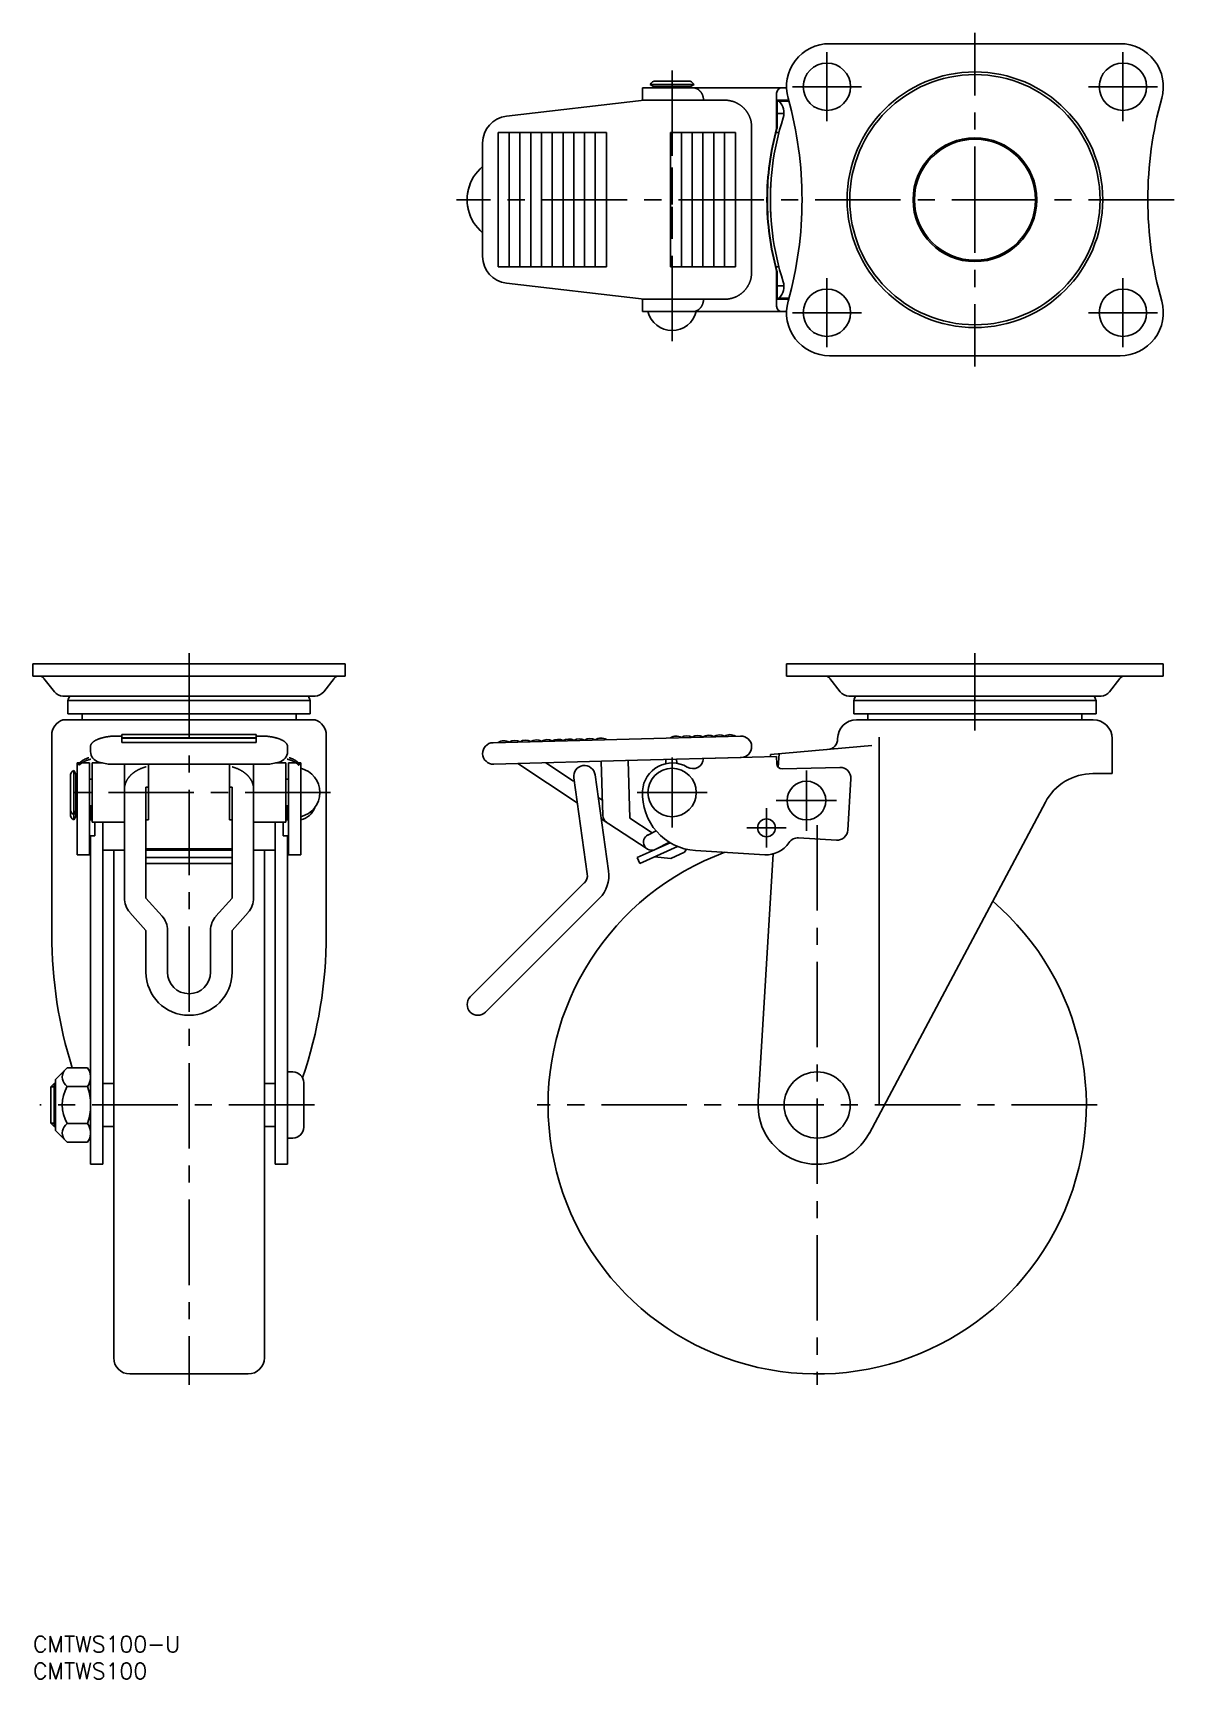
# Model space of a CAD drawing. Extents: x 0 to 212, y -8 to 298.
import ezdxf

# ---------------------------------------------------------------- set-up
doc = ezdxf.new("R2010")
doc.units = 0
doc.header["$LTSCALE"] = 0.5
doc.linetypes.add('CENTER', pattern=[50.8, 31.75, -6.35, 6.35, -6.35])
doc.layers.get('0').update_dxf_attribs({"linetype": 'CONTINUOUS'})
doc.layers.add('CENTER', color=1, linetype='CENTER')
doc.styles.get("Standard").update_dxf_attribs({"font": 'txt.shx', "height": 3, "bigfont": 'bigfont.shx'})

# ---------------------------------------------------------------- blocks, each defined once
blk = doc.blocks.new('*U4')
at = {"color": 7, "linetype": 'CONTINUOUS'}
blk.add_text('CMTWS100-U', height=3, dxfattribs=at).set_placement((0, -3))
blk = doc.blocks.new('*U5')
at = {"color": 7, "linetype": 'CONTINUOUS'}
blk.add_text('CMTWS100', height=3, dxfattribs=at).set_placement((0, -8))

msp = doc.modelspace()

# ---------------------------------------------------------------- linework, layer by layer
at = {"color": 7, "linetype": 'CONTINUOUS'}
for p, q in [((148.01, 295.97), (202.01, 295.97)), ((113.25, 287.77), (140.01, 287.77)), ((113.25, 285.47), (113.25, 287.77)), ((118.75, 288.4), (114.67, 288.4)), ((114.67, 288.4), (115.32, 288.02)), ((115.32, 288.02), (118.75, 288.02)), ((115.75, 289.02), (118.75, 289.02)), ((121.75, 289.02), (118.75, 289.02)), ((118.75, 288.4), (122.84, 288.4)), ((122.19, 288.02), (118.75, 288.02)), ((122.84, 288.4), (122.19, 288.02)), ((87.97, 282.49), (113.53, 285.47)), ((124.35, 285.47), (113.25, 285.47)), ((113.56, 285.47), (128.53, 285.47)), ((138.17, 280.22), (138.17, 286.77)), ((138.17, 285.27), (140.46, 285.27)), ((138.24, 280.22), (138.24, 285.47)), ((140.4, 285.47), (138.24, 285.47)), ((139.53, 282.97), (138.24, 282.97)), ((86.44, 279.47), (106.54, 279.47)), ((86.44, 266.97), (86.44, 279.47)), ((88.49, 266.97), (88.49, 279.47)), ((90.49, 266.97), (90.49, 279.47)), ((92.49, 266.97), (92.49, 279.47)), ((94.49, 266.97), (94.49, 279.47)), ((96.49, 266.97), (96.49, 279.47)), ((98.49, 266.97), (98.49, 279.47)), ((106.54, 279.47), (99.64, 279.47)), ((100.49, 266.97), (100.49, 279.47)), ((102.48, 266.97), (102.48, 279.47)), ((104.48, 266.97), (104.48, 279.47)), ((106.54, 266.97), (106.54, 279.47)), ((118.43, 279.47), (118.43, 266.97)), ((118.43, 279.47), (130.53, 279.47)), ((118.78, 279.47), (118.43, 279.47)), ((120.48, 279.47), (120.48, 266.97)), ((122.48, 279.47), (122.48, 266.97)), ((124.48, 279.47), (124.48, 266.97)), ((126.48, 279.47), (126.48, 266.97)), ((128.48, 279.47), (128.48, 266.97)), ((130.53, 266.97), (130.53, 279.47)), ((133.53, 280.47), (133.53, 266.97)), ((138.04, 279.47), (138.6, 279.47)), ((83.55, 266.97), (83.55, 277.52)), ((83.55, 266.97), (83.55, 269.97)), ((86.44, 266.97), (86.44, 269.97)), ((88.49, 266.97), (88.49, 269.97)), ((90.49, 266.97), (90.49, 269.97)), ((92.49, 266.97), (92.49, 269.97)), ((94.49, 266.97), (94.49, 269.97)), ((96.49, 266.97), (96.49, 269.97)), ((98.49, 266.97), (98.49, 269.97)), ((100.49, 266.97), (100.49, 269.97)), ((102.48, 266.97), (102.48, 269.97)), ((104.48, 266.97), (104.48, 269.97)), ((106.54, 266.97), (106.54, 269.97)), ((118.43, 269.97), (118.43, 266.97)), ((120.48, 269.97), (120.48, 266.97)), ((122.48, 269.97), (122.48, 266.97)), ((124.48, 269.97), (124.48, 266.97)), ((126.48, 269.97), (126.48, 266.97)), ((128.48, 269.97), (128.48, 266.97)), ((130.53, 266.97), (130.53, 269.97)), ((133.53, 269.97), (133.53, 266.97)), ((83.55, 266.97), (83.55, 256.42)), ((83.55, 266.97), (83.55, 263.97)), ((86.44, 266.97), (86.44, 254.47)), ((86.44, 266.97), (86.44, 263.97)), ((88.49, 266.97), (88.49, 254.47)), ((88.49, 266.97), (88.49, 263.97)), ((90.49, 266.97), (90.49, 254.47)), ((90.49, 266.97), (90.49, 263.97)), ((92.49, 266.97), (92.49, 254.47)), ((92.49, 266.97), (92.49, 263.97)), ((94.49, 266.97), (94.49, 254.47)), ((94.49, 266.97), (94.49, 263.97)), ((96.49, 266.97), (96.49, 254.47)), ((96.49, 266.97), (96.49, 263.97)), ((98.49, 266.97), (98.49, 254.47)), ((98.49, 266.97), (98.49, 263.97)), ((100.49, 266.97), (100.49, 254.47)), ((100.49, 266.97), (100.49, 263.97)), ((102.48, 266.97), (102.48, 254.47)), ((102.48, 266.97), (102.48, 263.97)), ((104.48, 266.97), (104.48, 254.47)), ((104.48, 266.97), (104.48, 263.97)), ((106.54, 266.97), (106.54, 254.47)), ((106.54, 266.97), (106.54, 263.97)), ((118.43, 254.47), (118.43, 266.97)), ((118.43, 263.97), (118.43, 266.97)), ((120.48, 254.47), (120.48, 266.97)), ((120.48, 263.97), (120.48, 266.97)), ((122.48, 254.47), (122.48, 266.97)), ((122.48, 263.97), (122.48, 266.97)), ((124.48, 254.47), (124.48, 266.97)), ((124.48, 263.97), (124.48, 266.97)), ((126.48, 254.47), (126.48, 266.97)), ((126.48, 263.97), (126.48, 266.97)), ((128.48, 254.47), (128.48, 266.97)), ((128.48, 263.97), (128.48, 266.97)), ((130.53, 266.97), (130.53, 254.47)), ((130.53, 266.97), (130.53, 263.97)), ((133.53, 253.47), (133.53, 266.97)), ((133.53, 263.97), (133.53, 266.97)), ((86.44, 254.47), (106.54, 254.47)), ((106.54, 254.47), (99.64, 254.47)), ((118.43, 254.47), (130.53, 254.47)), ((118.78, 254.47), (118.43, 254.47)), ((138.04, 254.47), (138.6, 254.47)), ((87.97, 251.46), (113.53, 248.47)), ((138.17, 253.72), (138.17, 247.17)), ((138.24, 253.72), (138.24, 248.47)), ((139.53, 250.97), (138.24, 250.97)), ((124.35, 248.47), (113.25, 248.47)), ((113.25, 248.47), (113.25, 246.17)), ((113.56, 248.47), (128.53, 248.47)), ((138.17, 248.67), (140.46, 248.67)), ((140.4, 248.47), (138.24, 248.47)), ((113.25, 246.17), (140.01, 246.17)), ((148.01, 237.97), (202.01, 237.97)), ((58, 180.71), (0, 180.71)), ((0, 178.41), (0, 180.71)), ((58, 178.41), (58, 180.71)), ((140.01, 180.71), (210.01, 180.71)), ((140.01, 178.41), (140.01, 180.71)), ((210.01, 178.41), (210.01, 180.71)), ((58, 178.41), (0, 178.41)), ((2.05, 178.01), (3.98, 175.49)), ((55.95, 178.01), (54.02, 175.49)), ((175.01, 178.41), (140.01, 178.41)), ((148.06, 178.01), (149.99, 175.49)), ((175.01, 178.41), (210.01, 178.41)), ((201.96, 178.01), (200.03, 175.49)), ((52.43, 174.71), (5.57, 174.71)), ((175.01, 174.71), (151.58, 174.71)), ((175.01, 174.71), (198.44, 174.71)), ((6.5, 173.91), (51.5, 173.91)), ((6.5, 171.41), (6.5, 173.91)), ((6.5, 171.41), (51.5, 171.41)), ((9.12, 171.41), (9.12, 170.3)), ((48.88, 171.41), (48.88, 170.3)), ((51.5, 171.41), (51.5, 173.91)), ((152.51, 173.91), (175.01, 173.91)), ((152.51, 171.41), (152.51, 173.91)), ((152.51, 171.41), (175.01, 171.41)), ((155.13, 171.41), (155.13, 170.3)), ((197.51, 173.91), (175.01, 173.91)), ((197.51, 171.41), (175.01, 171.41)), ((194.89, 171.41), (194.89, 170.3)), ((197.51, 171.41), (197.51, 173.91)), ((5.56, 170.3), (52.44, 170.3)), ((153.01, 170.3), (175.01, 170.3)), ((196.74, 170.3), (175.01, 170.3)), ((197.01, 170.3), (196.74, 170.3)), ((3.5, 167.45), (3.5, 130.35)), ((10.7, 165.35), (10.7, 164.4)), ((15.7, 167.29), (16.5, 167.29)), ((16.5, 167.54), (41.5, 167.54)), ((16.5, 167.54), (16.5, 166.94)), ((41.5, 166.94), (16.5, 166.94)), ((41.5, 166.89), (16.5, 166.89)), ((16.5, 166.89), (16.5, 166.07)), ((41.5, 166.07), (16.5, 166.07)), ((41.5, 167.54), (41.5, 166.94)), ((42.3, 167.29), (41.5, 167.29)), ((41.5, 166.89), (41.5, 166.07)), ((47.3, 165.35), (47.3, 164.4)), ((54.5, 167.45), (54.5, 130.35)), ((85.49, 166.05), (131.47, 167.29)), ((155.83, 165.5), (137.01, 163.85)), ((149.51, 166.8), (149.51, 166.78)), ((157.25, 98.95), (157.25, 167.05)), ((200.51, 166.8), (200.51, 160.3)), ((8.2, 162.29), (10.5, 162.29)), ((8.2, 162.29), (8.2, 145.22)), ((10.5, 162.29), (10.5, 145.22)), ((11, 162.29), (11, 151.29)), ((11, 162.29), (12.95, 162.29)), ((12.25, 162.45), (13.45, 162.17)), ((45.75, 162.45), (44.55, 162.17)), ((47, 162.29), (45.05, 162.29)), ((47, 162.29), (47, 151.29)), ((47.5, 145.22), (47.5, 162.29)), ((47.5, 162.29), (49.8, 162.29)), ((49.8, 162.29), (49.8, 145.22)), ((85.6, 162.05), (112.35, 162.77)), ((90.08, 162.17), (101.14, 154.86)), ((95.31, 162.31), (100.46, 158.91)), ((105.59, 162.59), (105.87, 152.51)), ((110.59, 162.73), (110.88, 152.02)), ((112.35, 162.77), (131.58, 163.29)), ((117.59, 162.91), (117.61, 162.17)), ((119.59, 162.97), (119.61, 162.22)), ((124.59, 163.1), (138.17, 163.47)), ((124.59, 163.1), (124.59, 163.1)), ((127.58, 163.19), (127.58, 163.18)), ((137.01, 163.85), (137.05, 163.44)), ((138.17, 163.47), (138.21, 162.14)), ((138.47, 161.49), (138.62, 163.99)), ((6.95, 159.79), (6.95, 156.79)), ((7.57, 160.87), (7.95, 160.22)), ((7.57, 156.79), (7.57, 160.87)), ((7.95, 160.22), (7.95, 156.79)), ((11, 159.29), (10.5, 159.29)), ((14.57, 162.05), (43.43, 162.05)), ((17, 162.05), (17, 137.18)), ((21.5, 162.05), (21.5, 151.73)), ((36.5, 151.73), (36.5, 162.05)), ((41, 162.05), (41, 137.18)), ((47, 159.29), (47.5, 159.29)), ((103, 141.66), (100.49, 159.53)), ((104.45, 160.08), (106.96, 142.22)), ((138.35, 161.66), (138.48, 161.67)), ((139.24, 161.17), (149.92, 161.46)), ((151.97, 159.34), (151.39, 149.81)), ((200.51, 160.3), (196.94, 160.3)), ((6.95, 152.79), (6.95, 156.79)), ((7.57, 156.79), (7.57, 151.7)), ((7.95, 152.35), (7.95, 156.79)), ((21, 137.18), (21, 157.8)), ((21, 157.8), (21.5, 157.8)), ((37, 157.8), (36.5, 157.8)), ((37, 137.18), (37, 157.8)), ((7.57, 152.71), (7.95, 153.36)), ((11, 154.29), (10.5, 154.29)), ((10.7, 151.72), (10.7, 154.29)), ((10.7, 151.72), (10.7, 154.29)), ((47, 154.29), (47.5, 154.29)), ((47.3, 151.72), (47.3, 154.29)), ((105.04, 155.88), (105.79, 155.39)), ((188.11, 154.99), (155.41, 93.49)), ((7.57, 151.7), (7.95, 152.35)), ((11, 151.72), (10.5, 151.72)), ((11, 151.29), (17, 151.29)), ((11.5, 151.29), (11.5, 148.72)), ((13, 151.29), (13, 87.68)), ((21.5, 151.73), (21, 151.73)), ((37, 151.73), (36.5, 151.73)), ((47, 151.29), (41, 151.29)), ((45, 151.29), (45, 87.68)), ((46.5, 151.29), (46.5, 148.72)), ((47, 151.72), (47.5, 151.72)), ((105.59, 151.92), (114.11, 146.3)), ((110.88, 152.02), (115.04, 149.28)), ((10.5, 148.72), (11.5, 148.72)), ((10.7, 87.68), (10.7, 148.72)), ((47.5, 148.72), (46.5, 148.72)), ((47.3, 87.68), (47.3, 148.72)), ((112.28, 144.7), (118.38, 147.46)), ((114.27, 148.89), (115.78, 149.65)), ((115.61, 146.21), (118.26, 147.53)), ((149.28, 147.94), (142.25, 148.36)), ((8.2, 145.22), (10.5, 145.22)), ((13, 146.05), (17, 146.05)), ((15, 146.05), (15, 51.71)), ((21, 146.3), (37, 146.3)), ((21, 146.05), (37, 146.05)), ((29, 144.7), (21, 144.7)), ((29, 144.7), (37, 144.7)), ((41, 146.05), (45, 146.05)), ((43, 146.05), (43, 51.71)), ((47.5, 145.22), (49.8, 145.22)), ((112.77, 143.61), (112.28, 144.7)), ((119.77, 146.77), (112.77, 143.61)), ((118.49, 144.55), (115.51, 144.85)), ((121.05, 145.7), (118.49, 144.55)), ((121.44, 146.25), (121.05, 145.7)), ((135.99, 145.23), (123.11, 146.01)), ((134.73, 99.34), (137.5, 145.37)), ((21, 143.61), (29, 143.61)), ((37, 143.61), (29, 143.61)), ((81.25, 118.79), (102.43, 139.97)), ((21, 137.18), (23.99, 133.83)), ((37, 137.18), (34.01, 133.83)), ((105.26, 137.14), (84.08, 115.96)), ((21, 131.17), (18.01, 134.51)), ((37, 131.17), (39.99, 134.51)), ((21, 131.17), (21, 123.38)), ((25, 131.17), (25, 123.38)), ((33, 131.17), (33, 123.38)), ((37, 131.17), (37, 123.38)), ((4.2, 103.46), (6.38, 105.63)), ((10.16, 105.63), (6.38, 105.63)), ((10.16, 105.63), (10.7, 104.71)), ((10.7, 104.71), (10.7, 92.71)), ((48.3, 104.86), (47.3, 104.86)), ((3.93, 102.71), (3.3, 102.08)), ((3.3, 95.33), (3.3, 102.08)), ((3.93, 94.71), (3.93, 102.71)), ((3.93, 102.71), (4.2, 102.71)), ((4.2, 103.46), (4.2, 93.96)), ((6.38, 102.17), (10.16, 102.17)), ((15, 102.71), (13, 102.71)), ((45, 102.71), (43, 102.71)), ((50.3, 94.56), (50.3, 102.86)), ((3.93, 94.71), (3.3, 95.33)), ((10.16, 95.24), (6.38, 95.24)), ((3.93, 94.71), (4.2, 94.71)), ((4.2, 93.96), (6.38, 91.78)), ((10.16, 91.78), (10.7, 92.71)), ((15, 94.71), (13, 94.71)), ((45, 94.71), (43, 94.71)), ((47.3, 92.56), (48.3, 92.56)), ((10.16, 91.78), (6.38, 91.78)), ((10.7, 87.68), (13, 87.68)), ((45, 87.68), (47.3, 87.68)), ((40, 48.71), (18, 48.71))]:
    msp.add_line(p, q, dxfattribs=at)
at = {"color": 3, "linetype": 'CONTINUOUS'}
for p, q in [((3.3, 102.08), (4.2, 102.08)), ((3.3, 95.33), (4.2, 95.33))]:
    msp.add_line(p, q, dxfattribs=at)
at = {"color": 7, "linetype": 'CONTINUOUS'}
for points in [[(122.59, 287.77, 0), (122.61, 287.77, 0), (122.64, 287.77, 0), (122.66, 287.77, 0), (122.69, 287.77, 0), (122.71, 287.77, 0), (122.74, 287.77, 0), (122.76, 287.76, 0), (122.79, 287.76, 0), (122.81, 287.76, 0), (122.83, 287.76, 0), (122.86, 287.75, 0), (122.88, 287.75, 0), (122.91, 287.74, 0), (122.93, 287.74, 0), (122.96, 287.73, 0), (122.98, 287.73, 0), (123, 287.72, 0), (123.03, 287.72, 0), (123.05, 287.71, 0), (123.08, 287.7, 0), (123.1, 287.7, 0), (123.12, 287.69, 0), (123.15, 287.68, 0), (123.17, 287.67, 0), (123.19, 287.67, 0), (123.22, 287.66, 0), (123.24, 287.65, 0), (123.26, 287.64, 0), (123.29, 287.63, 0), (123.31, 287.62, 0), (123.33, 287.61, 0), (123.35, 287.6, 0), (123.38, 287.59, 0), (123.4, 287.58, 0), (123.42, 287.56, 0), (123.44, 287.55, 0), (123.47, 287.54, 0), (123.49, 287.53, 0), (123.51, 287.51, 0), (123.53, 287.5, 0), (123.55, 287.49, 0), (123.57, 287.47, 0), (123.6, 287.46, 0), (123.62, 287.45, 0), (123.64, 287.43, 0), (123.66, 287.42, 0), (123.68, 287.4, 0), (123.7, 287.39, 0), (123.72, 287.37, 0), (123.74, 287.35, 0), (123.76, 287.34, 0), (123.78, 287.32, 0), (123.8, 287.3, 0), (123.82, 287.29, 0), (123.84, 287.27, 0), (123.86, 287.25, 0), (123.87, 287.23, 0), (123.89, 287.21, 0), (123.91, 287.2, 0), (123.93, 287.18, 0), (123.95, 287.16, 0), (123.97, 287.14, 0), (123.98, 287.12, 0), (124, 287.1, 0), (124.02, 287.08, 0), (124.04, 287.06, 0), (124.05, 287.04, 0), (124.07, 287.02, 0), (124.09, 287, 0), (124.1, 286.98, 0), (124.12, 286.95, 0), (124.13, 286.93, 0), (124.15, 286.91, 0), (124.16, 286.89, 0), (124.18, 286.87, 0), (124.19, 286.84, 0), (124.21, 286.82, 0), (124.22, 286.8, 0), (124.24, 286.77, 0), (124.25, 286.75, 0), (124.26, 286.73, 0), (124.28, 286.7, 0), (124.29, 286.68, 0), (124.3, 286.66, 0), (124.31, 286.63, 0), (124.33, 286.61, 0), (124.34, 286.58, 0), (124.35, 286.56, 0), (124.36, 286.53, 0), (124.37, 286.51, 0), (124.38, 286.48, 0), (124.39, 286.46, 0), (124.4, 286.43, 0), (124.41, 286.41, 0), (124.42, 286.38, 0), (124.43, 286.35, 0), (124.44, 286.33, 0), (124.45, 286.3, 0), (124.46, 286.27, 0), (124.47, 286.25, 0), (124.48, 286.22, 0), (124.49, 286.19, 0), (124.49, 286.17, 0), (124.5, 286.14, 0), (124.51, 286.11, 0), (124.51, 286.09, 0), (124.52, 286.06, 0), (124.53, 286.03, 0), (124.53, 286, 0), (124.54, 285.98, 0), (124.54, 285.95, 0), (124.55, 285.92, 0), (124.55, 285.89, 0), (124.56, 285.87, 0), (124.56, 285.84, 0), (124.56, 285.81, 0), (124.57, 285.78, 0), (124.57, 285.75, 0), (124.57, 285.73, 0), (124.58, 285.7, 0), (124.58, 285.67, 0), (124.58, 285.64, 0), (124.58, 285.61, 0), (124.58, 285.59, 0), (124.58, 285.56, 0), (124.59, 285.53, 0), (124.59, 285.5, 0), (124.59, 285.47, 0)], [(128.53, 285.47, 0), (128.59, 285.47, 0), (128.65, 285.47, 0), (128.71, 285.47, 0), (128.77, 285.47, 0), (128.83, 285.46, 0), (128.9, 285.46, 0), (128.96, 285.45, 0), (129.02, 285.45, 0), (129.08, 285.44, 0), (129.14, 285.44, 0), (129.2, 285.43, 0), (129.26, 285.42, 0), (129.32, 285.41, 0), (129.38, 285.4, 0), (129.44, 285.39, 0), (129.5, 285.38, 0), (129.56, 285.36, 0), (129.62, 285.35, 0), (129.68, 285.34, 0), (129.74, 285.32, 0), (129.8, 285.31, 0), (129.86, 285.29, 0), (129.92, 285.28, 0), (129.98, 285.26, 0), (130.04, 285.24, 0), (130.1, 285.22, 0), (130.15, 285.2, 0), (130.21, 285.18, 0), (130.27, 285.16, 0), (130.33, 285.14, 0), (130.38, 285.12, 0), (130.44, 285.09, 0), (130.5, 285.07, 0), (130.55, 285.04, 0), (130.61, 285.02, 0), (130.67, 284.99, 0), (130.72, 284.97, 0), (130.78, 284.94, 0), (130.83, 284.91, 0), (130.89, 284.88, 0), (130.94, 284.85, 0), (130.99, 284.82, 0), (131.05, 284.79, 0), (131.1, 284.76, 0), (131.15, 284.73, 0), (131.2, 284.7, 0), (131.25, 284.66, 0), (131.31, 284.63, 0), (131.36, 284.6, 0), (131.41, 284.56, 0), (131.46, 284.53, 0), (131.51, 284.49, 0), (131.56, 284.45, 0), (131.6, 284.41, 0), (131.65, 284.38, 0), (131.7, 284.34, 0), (131.75, 284.3, 0), (131.79, 284.26, 0), (131.84, 284.22, 0), (131.89, 284.18, 0), (131.93, 284.14, 0), (131.98, 284.09, 0), (132.02, 284.05, 0), (132.06, 284.01, 0), (132.11, 283.97, 0), (132.15, 283.92, 0), (132.19, 283.88, 0), (132.23, 283.83, 0), (132.27, 283.79, 0), (132.31, 283.74, 0), (132.35, 283.69, 0), (132.39, 283.65, 0), (132.43, 283.6, 0), (132.47, 283.55, 0), (132.51, 283.5, 0), (132.54, 283.45, 0), (132.58, 283.4, 0), (132.62, 283.35, 0), (132.65, 283.3, 0), (132.69, 283.25, 0), (132.72, 283.2, 0), (132.75, 283.15, 0), (132.79, 283.1, 0), (132.82, 283.04, 0), (132.85, 282.99, 0), (132.88, 282.94, 0), (132.91, 282.88, 0), (132.94, 282.83, 0), (132.97, 282.78, 0), (132.99, 282.72, 0), (133.02, 282.67, 0), (133.05, 282.61, 0), (133.07, 282.56, 0), (133.1, 282.5, 0), (133.12, 282.44, 0), (133.15, 282.39, 0), (133.17, 282.33, 0), (133.19, 282.27, 0), (133.22, 282.22, 0), (133.24, 282.16, 0), (133.26, 282.1, 0), (133.28, 282.04, 0), (133.3, 281.98, 0), (133.31, 281.92, 0), (133.33, 281.87, 0), (133.35, 281.81, 0), (133.36, 281.75, 0), (133.38, 281.69, 0), (133.39, 281.63, 0), (133.41, 281.57, 0), (133.42, 281.51, 0), (133.43, 281.45, 0), (133.44, 281.39, 0), (133.46, 281.33, 0), (133.47, 281.27, 0), (133.47, 281.21, 0), (133.48, 281.15, 0), (133.49, 281.09, 0), (133.5, 281.02, 0), (133.5, 280.96, 0), (133.51, 280.9, 0), (133.52, 280.84, 0), (133.52, 280.78, 0), (133.52, 280.72, 0), (133.53, 280.66, 0), (133.53, 280.6, 0), (133.53, 280.53, 0), (133.53, 280.47, 0)], [(128.53, 248.47, 0), (128.59, 248.47, 0), (128.65, 248.48, 0), (128.71, 248.48, 0), (128.77, 248.48, 0), (128.83, 248.48, 0), (128.9, 248.49, 0), (128.96, 248.49, 0), (129.02, 248.5, 0), (129.08, 248.5, 0), (129.14, 248.51, 0), (129.2, 248.52, 0), (129.26, 248.53, 0), (129.32, 248.54, 0), (129.38, 248.55, 0), (129.44, 248.56, 0), (129.5, 248.57, 0), (129.56, 248.58, 0), (129.62, 248.6, 0), (129.68, 248.61, 0), (129.74, 248.62, 0), (129.8, 248.64, 0), (129.86, 248.65, 0), (129.92, 248.67, 0), (129.98, 248.69, 0), (130.04, 248.71, 0), (130.1, 248.73, 0), (130.15, 248.75, 0), (130.21, 248.77, 0), (130.27, 248.79, 0), (130.33, 248.81, 0), (130.38, 248.83, 0), (130.44, 248.85, 0), (130.5, 248.88, 0), (130.55, 248.9, 0), (130.61, 248.93, 0), (130.67, 248.95, 0), (130.72, 248.98, 0), (130.78, 249.01, 0), (130.83, 249.04, 0), (130.89, 249.06, 0), (130.94, 249.09, 0), (130.99, 249.12, 0), (131.05, 249.15, 0), (131.1, 249.19, 0), (131.15, 249.22, 0), (131.2, 249.25, 0), (131.25, 249.28, 0), (131.31, 249.32, 0), (131.36, 249.35, 0), (131.41, 249.39, 0), (131.46, 249.42, 0), (131.51, 249.46, 0), (131.56, 249.49, 0), (131.6, 249.53, 0), (131.65, 249.57, 0), (131.7, 249.61, 0), (131.75, 249.65, 0), (131.79, 249.69, 0), (131.84, 249.73, 0), (131.89, 249.77, 0), (131.93, 249.81, 0), (131.98, 249.85, 0), (132.02, 249.9, 0), (132.06, 249.94, 0), (132.11, 249.98, 0), (132.15, 250.03, 0), (132.19, 250.07, 0), (132.23, 250.12, 0), (132.27, 250.16, 0), (132.31, 250.21, 0), (132.35, 250.25, 0), (132.39, 250.3, 0), (132.43, 250.35, 0), (132.47, 250.4, 0), (132.51, 250.45, 0), (132.54, 250.5, 0), (132.58, 250.54, 0), (132.62, 250.59, 0), (132.65, 250.65, 0), (132.69, 250.7, 0), (132.72, 250.75, 0), (132.75, 250.8, 0), (132.79, 250.85, 0), (132.82, 250.9, 0), (132.85, 250.96, 0), (132.88, 251.01, 0), (132.91, 251.06, 0), (132.94, 251.12, 0), (132.97, 251.17, 0), (132.99, 251.23, 0), (133.02, 251.28, 0), (133.05, 251.34, 0), (133.07, 251.39, 0), (133.1, 251.45, 0), (133.12, 251.5, 0), (133.15, 251.56, 0), (133.17, 251.62, 0), (133.19, 251.67, 0), (133.22, 251.73, 0), (133.24, 251.79, 0), (133.26, 251.85, 0), (133.28, 251.91, 0), (133.3, 251.96, 0), (133.31, 252.02, 0), (133.33, 252.08, 0), (133.35, 252.14, 0), (133.36, 252.2, 0), (133.38, 252.26, 0), (133.39, 252.32, 0), (133.41, 252.38, 0), (133.42, 252.44, 0), (133.43, 252.5, 0), (133.44, 252.56, 0), (133.46, 252.62, 0), (133.47, 252.68, 0), (133.47, 252.74, 0), (133.48, 252.8, 0), (133.49, 252.86, 0), (133.5, 252.92, 0), (133.5, 252.98, 0), (133.51, 253.04, 0), (133.52, 253.11, 0), (133.52, 253.17, 0), (133.52, 253.23, 0), (133.53, 253.29, 0), (133.53, 253.35, 0), (133.53, 253.41, 0), (133.53, 253.47, 0)], [(122.59, 246.17, 0), (122.61, 246.17, 0), (122.64, 246.17, 0), (122.66, 246.18, 0), (122.69, 246.18, 0), (122.71, 246.18, 0), (122.74, 246.18, 0), (122.76, 246.18, 0), (122.79, 246.18, 0), (122.81, 246.19, 0), (122.83, 246.19, 0), (122.86, 246.19, 0), (122.88, 246.2, 0), (122.91, 246.2, 0), (122.93, 246.21, 0), (122.96, 246.21, 0), (122.98, 246.22, 0), (123, 246.22, 0), (123.03, 246.23, 0), (123.05, 246.24, 0), (123.08, 246.24, 0), (123.1, 246.25, 0), (123.12, 246.26, 0), (123.15, 246.26, 0), (123.17, 246.27, 0), (123.19, 246.28, 0), (123.22, 246.29, 0), (123.24, 246.3, 0), (123.26, 246.31, 0), (123.29, 246.32, 0), (123.31, 246.33, 0), (123.33, 246.34, 0), (123.35, 246.35, 0), (123.38, 246.36, 0), (123.4, 246.37, 0), (123.42, 246.38, 0), (123.44, 246.39, 0), (123.47, 246.41, 0), (123.49, 246.42, 0), (123.51, 246.43, 0), (123.53, 246.45, 0), (123.55, 246.46, 0), (123.57, 246.47, 0), (123.6, 246.49, 0), (123.62, 246.5, 0), (123.64, 246.52, 0), (123.66, 246.53, 0), (123.68, 246.55, 0), (123.7, 246.56, 0), (123.72, 246.58, 0), (123.74, 246.59, 0), (123.76, 246.61, 0), (123.78, 246.63, 0), (123.8, 246.64, 0), (123.82, 246.66, 0), (123.84, 246.68, 0), (123.86, 246.7, 0), (123.87, 246.71, 0), (123.89, 246.73, 0), (123.91, 246.75, 0), (123.93, 246.77, 0), (123.95, 246.79, 0), (123.97, 246.81, 0), (123.98, 246.83, 0), (124, 246.85, 0), (124.02, 246.87, 0), (124.04, 246.89, 0), (124.05, 246.91, 0), (124.07, 246.93, 0), (124.09, 246.95, 0), (124.1, 246.97, 0), (124.12, 246.99, 0), (124.13, 247.01, 0), (124.15, 247.04, 0), (124.16, 247.06, 0), (124.18, 247.08, 0), (124.19, 247.1, 0), (124.21, 247.13, 0), (124.22, 247.15, 0), (124.24, 247.17, 0), (124.25, 247.2, 0), (124.26, 247.22, 0), (124.28, 247.24, 0), (124.29, 247.27, 0), (124.3, 247.29, 0), (124.31, 247.32, 0), (124.33, 247.34, 0), (124.34, 247.36, 0), (124.35, 247.39, 0), (124.36, 247.41, 0), (124.37, 247.44, 0), (124.38, 247.46, 0), (124.39, 247.49, 0), (124.4, 247.52, 0), (124.41, 247.54, 0), (124.42, 247.57, 0), (124.43, 247.59, 0), (124.44, 247.62, 0), (124.45, 247.65, 0), (124.46, 247.67, 0), (124.47, 247.7, 0), (124.48, 247.73, 0), (124.49, 247.75, 0), (124.49, 247.78, 0), (124.5, 247.81, 0), (124.51, 247.83, 0), (124.51, 247.86, 0), (124.52, 247.89, 0), (124.53, 247.91, 0), (124.53, 247.94, 0), (124.54, 247.97, 0), (124.54, 248, 0), (124.55, 248.03, 0), (124.55, 248.05, 0), (124.56, 248.08, 0), (124.56, 248.11, 0), (124.56, 248.14, 0), (124.57, 248.16, 0), (124.57, 248.19, 0), (124.57, 248.22, 0), (124.58, 248.25, 0), (124.58, 248.28, 0), (124.58, 248.3, 0), (124.58, 248.33, 0), (124.58, 248.36, 0), (124.58, 248.39, 0), (124.59, 248.42, 0), (124.59, 248.45, 0), (124.59, 248.47, 0)], [(10.7, 165.35, 0), (10.7, 165.37, 0), (10.7, 165.4, 0), (10.7, 165.42, 0), (10.71, 165.44, 0), (10.71, 165.47, 0), (10.71, 165.49, 0), (10.72, 165.51, 0), (10.72, 165.54, 0), (10.73, 165.56, 0), (10.74, 165.59, 0), (10.74, 165.61, 0), (10.75, 165.63, 0), (10.76, 165.66, 0), (10.77, 165.68, 0), (10.78, 165.7, 0), (10.8, 165.73, 0), (10.81, 165.75, 0), (10.82, 165.77, 0), (10.83, 165.8, 0), (10.85, 165.82, 0), (10.86, 165.84, 0), (10.88, 165.87, 0), (10.9, 165.89, 0), (10.91, 165.91, 0), (10.93, 165.94, 0), (10.95, 165.96, 0), (10.97, 165.98, 0), (10.99, 166, 0), (11.01, 166.03, 0), (11.03, 166.05, 0), (11.06, 166.07, 0), (11.08, 166.09, 0), (11.1, 166.11, 0), (11.13, 166.14, 0), (11.15, 166.16, 0), (11.18, 166.18, 0), (11.21, 166.2, 0), (11.23, 166.22, 0), (11.26, 166.24, 0), (11.29, 166.27, 0), (11.32, 166.29, 0), (11.35, 166.31, 0), (11.38, 166.33, 0), (11.41, 166.35, 0), (11.44, 166.37, 0), (11.48, 166.39, 0), (11.51, 166.41, 0), (11.54, 166.43, 0), (11.58, 166.45, 0), (11.61, 166.47, 0), (11.65, 166.49, 0), (11.68, 166.51, 0), (11.72, 166.53, 0), (11.76, 166.54, 0), (11.8, 166.56, 0), (11.83, 166.58, 0), (11.87, 166.6, 0), (11.91, 166.62, 0), (11.95, 166.64, 0), (11.99, 166.65, 0), (12.04, 166.67, 0), (12.08, 166.69, 0), (12.12, 166.71, 0), (12.16, 166.72, 0), (12.21, 166.74, 0), (12.25, 166.76, 0), (12.3, 166.77, 0), (12.34, 166.79, 0), (12.39, 166.81, 0), (12.43, 166.82, 0), (12.48, 166.84, 0), (12.53, 166.85, 0), (12.58, 166.87, 0), (12.62, 166.88, 0), (12.67, 166.9, 0), (12.72, 166.91, 0), (12.77, 166.92, 0), (12.82, 166.94, 0), (12.87, 166.95, 0), (12.92, 166.97, 0), (12.97, 166.98, 0), (13.02, 166.99, 0), (13.08, 167, 0), (13.13, 167.02, 0), (13.18, 167.03, 0), (13.24, 167.04, 0), (13.29, 167.05, 0), (13.34, 167.06, 0), (13.4, 167.08, 0), (13.45, 167.09, 0), (13.51, 167.1, 0), (13.56, 167.11, 0), (13.62, 167.12, 0), (13.67, 167.13, 0), (13.73, 167.14, 0), (13.79, 167.15, 0), (13.84, 167.15, 0), (13.9, 167.16, 0), (13.96, 167.17, 0), (14.02, 167.18, 0), (14.07, 167.19, 0), (14.13, 167.2, 0), (14.19, 167.2, 0), (14.25, 167.21, 0), (14.31, 167.22, 0), (14.37, 167.22, 0), (14.43, 167.23, 0), (14.48, 167.24, 0), (14.54, 167.24, 0), (14.6, 167.25, 0), (14.66, 167.25, 0), (14.72, 167.26, 0), (14.78, 167.26, 0), (14.84, 167.27, 0), (14.91, 167.27, 0), (14.97, 167.27, 0), (15.03, 167.28, 0), (15.09, 167.28, 0), (15.15, 167.28, 0), (15.21, 167.28, 0), (15.27, 167.29, 0), (15.33, 167.29, 0), (15.39, 167.29, 0), (15.45, 167.29, 0), (15.52, 167.29, 0), (15.58, 167.29, 0), (15.64, 167.29, 0), (15.7, 167.29, 0)], [(47.3, 165.35, 0), (47.3, 165.37, 0), (47.3, 165.4, 0), (47.3, 165.42, 0), (47.29, 165.44, 0), (47.29, 165.47, 0), (47.29, 165.49, 0), (47.28, 165.51, 0), (47.28, 165.54, 0), (47.27, 165.56, 0), (47.26, 165.59, 0), (47.26, 165.61, 0), (47.25, 165.63, 0), (47.24, 165.66, 0), (47.23, 165.68, 0), (47.22, 165.7, 0), (47.2, 165.73, 0), (47.19, 165.75, 0), (47.18, 165.77, 0), (47.17, 165.8, 0), (47.15, 165.82, 0), (47.14, 165.84, 0), (47.12, 165.87, 0), (47.1, 165.89, 0), (47.09, 165.91, 0), (47.07, 165.94, 0), (47.05, 165.96, 0), (47.03, 165.98, 0), (47.01, 166, 0), (46.99, 166.03, 0), (46.97, 166.05, 0), (46.94, 166.07, 0), (46.92, 166.09, 0), (46.9, 166.11, 0), (46.87, 166.14, 0), (46.85, 166.16, 0), (46.82, 166.18, 0), (46.79, 166.2, 0), (46.77, 166.22, 0), (46.74, 166.24, 0), (46.71, 166.27, 0), (46.68, 166.29, 0), (46.65, 166.31, 0), (46.62, 166.33, 0), (46.59, 166.35, 0), (46.56, 166.37, 0), (46.52, 166.39, 0), (46.49, 166.41, 0), (46.46, 166.43, 0), (46.42, 166.45, 0), (46.39, 166.47, 0), (46.35, 166.49, 0), (46.32, 166.51, 0), (46.28, 166.53, 0), (46.24, 166.54, 0), (46.2, 166.56, 0), (46.17, 166.58, 0), (46.13, 166.6, 0), (46.09, 166.62, 0), (46.05, 166.64, 0), (46.01, 166.65, 0), (45.96, 166.67, 0), (45.92, 166.69, 0), (45.88, 166.71, 0), (45.84, 166.72, 0), (45.79, 166.74, 0), (45.75, 166.76, 0), (45.7, 166.77, 0), (45.66, 166.79, 0), (45.61, 166.81, 0), (45.57, 166.82, 0), (45.52, 166.84, 0), (45.47, 166.85, 0), (45.42, 166.87, 0), (45.38, 166.88, 0), (45.33, 166.9, 0), (45.28, 166.91, 0), (45.23, 166.92, 0), (45.18, 166.94, 0), (45.13, 166.95, 0), (45.08, 166.97, 0), (45.03, 166.98, 0), (44.98, 166.99, 0), (44.92, 167, 0), (44.87, 167.02, 0), (44.82, 167.03, 0), (44.76, 167.04, 0), (44.71, 167.05, 0), (44.66, 167.06, 0), (44.6, 167.08, 0), (44.55, 167.09, 0), (44.49, 167.1, 0), (44.44, 167.11, 0), (44.38, 167.12, 0), (44.33, 167.13, 0), (44.27, 167.14, 0), (44.21, 167.15, 0), (44.16, 167.15, 0), (44.1, 167.16, 0), (44.04, 167.17, 0), (43.98, 167.18, 0), (43.93, 167.19, 0), (43.87, 167.2, 0), (43.81, 167.2, 0), (43.75, 167.21, 0), (43.69, 167.22, 0), (43.63, 167.22, 0), (43.57, 167.23, 0), (43.52, 167.24, 0), (43.46, 167.24, 0), (43.4, 167.25, 0), (43.34, 167.25, 0), (43.28, 167.26, 0), (43.22, 167.26, 0), (43.16, 167.27, 0), (43.09, 167.27, 0), (43.03, 167.27, 0), (42.97, 167.28, 0), (42.91, 167.28, 0), (42.85, 167.28, 0), (42.79, 167.28, 0), (42.73, 167.29, 0), (42.67, 167.29, 0), (42.61, 167.29, 0), (42.55, 167.29, 0), (42.48, 167.29, 0), (42.42, 167.29, 0), (42.36, 167.29, 0), (42.3, 167.29, 0)], [(8.4, 161.9, 0), (8.41, 161.92, 0), (8.41, 161.93, 0), (8.42, 161.95, 0), (8.43, 161.96, 0), (8.44, 161.97, 0), (8.45, 161.99, 0), (8.46, 162, 0), (8.46, 162.01, 0), (8.47, 162.03, 0), (8.48, 162.04, 0), (8.49, 162.05, 0), (8.5, 162.07, 0), (8.51, 162.08, 0), (8.52, 162.1, 0), (8.53, 162.11, 0), (8.54, 162.12, 0), (8.55, 162.14, 0), (8.56, 162.15, 0), (8.57, 162.16, 0), (8.58, 162.17, 0), (8.59, 162.19, 0), (8.6, 162.2, 0), (8.61, 162.21, 0), (8.62, 162.23, 0), (8.64, 162.24, 0), (8.65, 162.25, 0), (8.66, 162.27, 0), (8.67, 162.28, 0), (8.68, 162.29, 0), (8.69, 162.3, 0), (8.71, 162.32, 0), (8.72, 162.33, 0), (8.73, 162.34, 0), (8.74, 162.35, 0), (8.75, 162.37, 0), (8.77, 162.38, 0), (8.78, 162.39, 0), (8.79, 162.4, 0), (8.81, 162.42, 0), (8.82, 162.43, 0), (8.83, 162.44, 0), (8.85, 162.45, 0), (8.86, 162.46, 0), (8.87, 162.48, 0), (8.89, 162.49, 0), (8.9, 162.5, 0), (8.91, 162.51, 0), (8.93, 162.52, 0), (8.94, 162.54, 0), (8.96, 162.55, 0), (8.97, 162.56, 0), (8.99, 162.57, 0), (9, 162.58, 0), (9.02, 162.59, 0), (9.03, 162.61, 0), (9.05, 162.62, 0), (9.06, 162.63, 0), (9.08, 162.64, 0), (9.09, 162.65, 0), (9.11, 162.66, 0), (9.12, 162.67, 0), (9.14, 162.68, 0), (9.16, 162.69, 0), (9.17, 162.71, 0), (9.19, 162.72, 0), (9.2, 162.73, 0), (9.22, 162.74, 0), (9.24, 162.75, 0), (9.25, 162.76, 0), (9.27, 162.77, 0), (9.29, 162.78, 0), (9.3, 162.79, 0), (9.32, 162.8, 0), (9.34, 162.81, 0), (9.36, 162.82, 0), (9.37, 162.83, 0), (9.39, 162.84, 0), (9.41, 162.85, 0), (9.43, 162.86, 0), (9.44, 162.87, 0), (9.46, 162.88, 0), (9.48, 162.89, 0), (9.5, 162.9, 0), (9.52, 162.91, 0), (9.53, 162.92, 0), (9.55, 162.93, 0), (9.57, 162.94, 0), (9.59, 162.95, 0), (9.61, 162.96, 0), (9.63, 162.97, 0), (9.65, 162.98, 0), (9.66, 162.98, 0), (9.68, 162.99, 0), (9.7, 163, 0), (9.72, 163.01, 0), (9.74, 163.02, 0), (9.76, 163.03, 0), (9.78, 163.04, 0), (9.8, 163.05, 0), (9.82, 163.05, 0), (9.84, 163.06, 0), (9.86, 163.07, 0), (9.88, 163.08, 0), (9.9, 163.09, 0), (9.92, 163.09, 0), (9.94, 163.1, 0), (9.96, 163.11, 0), (9.98, 163.12, 0), (10, 163.13, 0), (10.02, 163.13, 0), (10.04, 163.14, 0), (10.06, 163.15, 0), (10.08, 163.16, 0), (10.1, 163.16, 0), (10.13, 163.17, 0), (10.15, 163.18, 0), (10.17, 163.18, 0), (10.19, 163.19, 0), (10.21, 163.2, 0), (10.23, 163.21, 0), (10.25, 163.21, 0), (10.27, 163.22, 0), (10.3, 163.23, 0), (10.32, 163.23, 0), (10.34, 163.24, 0), (10.36, 163.24, 0), (10.38, 163.25, 0), (10.4, 163.26, 0)], [(8.62, 161.85, 0), (8.63, 161.86, 0), (8.64, 161.88, 0), (8.65, 161.89, 0), (8.66, 161.9, 0), (8.67, 161.91, 0), (8.68, 161.92, 0), (8.69, 161.94, 0), (8.71, 161.95, 0), (8.72, 161.96, 0), (8.73, 161.97, 0), (8.74, 161.98, 0), (8.75, 162, 0), (8.76, 162.01, 0), (8.78, 162.02, 0), (8.79, 162.03, 0), (8.8, 162.04, 0), (8.81, 162.05, 0), (8.82, 162.06, 0), (8.84, 162.08, 0), (8.85, 162.09, 0), (8.86, 162.1, 0), (8.88, 162.11, 0), (8.89, 162.12, 0), (8.9, 162.13, 0), (8.91, 162.14, 0), (8.93, 162.16, 0), (8.94, 162.17, 0), (8.95, 162.18, 0), (8.97, 162.19, 0), (8.98, 162.2, 0), (9, 162.21, 0), (9.01, 162.22, 0), (9.02, 162.23, 0), (9.04, 162.24, 0), (9.05, 162.25, 0), (9.07, 162.26, 0), (9.08, 162.27, 0), (9.1, 162.28, 0), (9.11, 162.29, 0), (9.12, 162.31, 0), (9.14, 162.32, 0), (9.15, 162.33, 0), (9.17, 162.34, 0), (9.18, 162.35, 0), (9.2, 162.36, 0), (9.22, 162.37, 0), (9.23, 162.38, 0), (9.25, 162.39, 0), (9.26, 162.4, 0), (9.28, 162.41, 0), (9.29, 162.42, 0), (9.31, 162.43, 0), (9.33, 162.44, 0), (9.34, 162.45, 0), (9.36, 162.45, 0), (9.37, 162.46, 0), (9.39, 162.47, 0), (9.41, 162.48, 0), (9.42, 162.49, 0), (9.44, 162.5, 0), (9.46, 162.51, 0), (9.47, 162.52, 0), (9.49, 162.53, 0), (9.51, 162.54, 0), (9.53, 162.55, 0), (9.54, 162.56, 0), (9.56, 162.56, 0), (9.58, 162.57, 0), (9.6, 162.58, 0), (9.61, 162.59, 0), (9.63, 162.6, 0), (9.65, 162.61, 0), (9.67, 162.62, 0), (9.68, 162.62, 0), (9.7, 162.63, 0), (9.72, 162.64, 0), (9.74, 162.65, 0), (9.76, 162.66, 0), (9.78, 162.67, 0), (9.79, 162.67, 0), (9.81, 162.68, 0), (9.83, 162.69, 0), (9.85, 162.7, 0), (9.87, 162.71, 0), (9.89, 162.71, 0), (9.91, 162.72, 0), (9.92, 162.73, 0), (9.94, 162.74, 0), (9.96, 162.74, 0), (9.98, 162.75, 0), (10, 162.76, 0), (10.02, 162.76, 0), (10.04, 162.77, 0), (10.06, 162.78, 0), (10.08, 162.79, 0), (10.1, 162.79, 0), (10.12, 162.8, 0), (10.14, 162.81, 0), (10.16, 162.81, 0), (10.18, 162.82, 0), (10.2, 162.83, 0), (10.22, 162.83, 0), (10.24, 162.84, 0), (10.26, 162.84, 0), (10.28, 162.85, 0), (10.3, 162.86, 0), (10.32, 162.86, 0), (10.34, 162.87, 0), (10.36, 162.88, 0), (10.38, 162.88, 0), (10.4, 162.89, 0), (10.42, 162.89, 0), (10.44, 162.9, 0), (10.46, 162.9, 0), (10.48, 162.91, 0), (10.5, 162.92, 0), (10.52, 162.92, 0), (10.54, 162.93, 0), (10.57, 162.93, 0), (10.59, 162.94, 0), (10.61, 162.94, 0), (10.63, 162.95, 0), (10.65, 162.95, 0), (10.67, 162.96, 0), (10.69, 162.96, 0), (10.71, 162.97, 0), (10.74, 162.97, 0), (10.76, 162.97, 0)], [(49.38, 161.85, 0), (49.37, 161.86, 0), (49.36, 161.88, 0), (49.35, 161.89, 0), (49.34, 161.9, 0), (49.33, 161.91, 0), (49.32, 161.92, 0), (49.31, 161.94, 0), (49.29, 161.95, 0), (49.28, 161.96, 0), (49.27, 161.97, 0), (49.26, 161.98, 0), (49.25, 162, 0), (49.24, 162.01, 0), (49.22, 162.02, 0), (49.21, 162.03, 0), (49.2, 162.04, 0), (49.19, 162.05, 0), (49.18, 162.06, 0), (49.16, 162.08, 0), (49.15, 162.09, 0), (49.14, 162.1, 0), (49.12, 162.11, 0), (49.11, 162.12, 0), (49.1, 162.13, 0), (49.09, 162.14, 0), (49.07, 162.16, 0), (49.06, 162.17, 0), (49.05, 162.18, 0), (49.03, 162.19, 0), (49.02, 162.2, 0), (49, 162.21, 0), (48.99, 162.22, 0), (48.98, 162.23, 0), (48.96, 162.24, 0), (48.95, 162.25, 0), (48.93, 162.26, 0), (48.92, 162.27, 0), (48.9, 162.28, 0), (48.89, 162.29, 0), (48.88, 162.31, 0), (48.86, 162.32, 0), (48.85, 162.33, 0), (48.83, 162.34, 0), (48.82, 162.35, 0), (48.8, 162.36, 0), (48.78, 162.37, 0), (48.77, 162.38, 0), (48.75, 162.39, 0), (48.74, 162.4, 0), (48.72, 162.41, 0), (48.71, 162.42, 0), (48.69, 162.43, 0), (48.67, 162.44, 0), (48.66, 162.45, 0), (48.64, 162.45, 0), (48.63, 162.46, 0), (48.61, 162.47, 0), (48.59, 162.48, 0), (48.58, 162.49, 0), (48.56, 162.5, 0), (48.54, 162.51, 0), (48.53, 162.52, 0), (48.51, 162.53, 0), (48.49, 162.54, 0), (48.47, 162.55, 0), (48.46, 162.56, 0), (48.44, 162.56, 0), (48.42, 162.57, 0), (48.4, 162.58, 0), (48.39, 162.59, 0), (48.37, 162.6, 0), (48.35, 162.61, 0), (48.33, 162.62, 0), (48.32, 162.62, 0), (48.3, 162.63, 0), (48.28, 162.64, 0), (48.26, 162.65, 0), (48.24, 162.66, 0), (48.22, 162.67, 0), (48.21, 162.67, 0), (48.19, 162.68, 0), (48.17, 162.69, 0), (48.15, 162.7, 0), (48.13, 162.71, 0), (48.11, 162.71, 0), (48.09, 162.72, 0), (48.08, 162.73, 0), (48.06, 162.74, 0), (48.04, 162.74, 0), (48.02, 162.75, 0), (48, 162.76, 0), (47.98, 162.76, 0), (47.96, 162.77, 0), (47.94, 162.78, 0), (47.92, 162.79, 0), (47.9, 162.79, 0), (47.88, 162.8, 0), (47.86, 162.81, 0), (47.84, 162.81, 0), (47.82, 162.82, 0), (47.8, 162.83, 0), (47.78, 162.83, 0), (47.76, 162.84, 0), (47.74, 162.84, 0), (47.72, 162.85, 0), (47.7, 162.86, 0), (47.68, 162.86, 0), (47.66, 162.87, 0), (47.64, 162.88, 0), (47.62, 162.88, 0), (47.6, 162.89, 0), (47.58, 162.89, 0), (47.56, 162.9, 0), (47.54, 162.9, 0), (47.52, 162.91, 0), (47.5, 162.92, 0), (47.48, 162.92, 0), (47.46, 162.93, 0), (47.43, 162.93, 0), (47.41, 162.94, 0), (47.39, 162.94, 0), (47.37, 162.95, 0), (47.35, 162.95, 0), (47.33, 162.96, 0), (47.31, 162.96, 0), (47.29, 162.97, 0), (47.26, 162.97, 0), (47.24, 162.97, 0)], [(49.6, 161.9, 0), (49.59, 161.92, 0), (49.59, 161.93, 0), (49.58, 161.95, 0), (49.57, 161.96, 0), (49.56, 161.97, 0), (49.55, 161.99, 0), (49.54, 162, 0), (49.54, 162.01, 0), (49.53, 162.03, 0), (49.52, 162.04, 0), (49.51, 162.05, 0), (49.5, 162.07, 0), (49.49, 162.08, 0), (49.48, 162.1, 0), (49.47, 162.11, 0), (49.46, 162.12, 0), (49.45, 162.14, 0), (49.44, 162.15, 0), (49.43, 162.16, 0), (49.42, 162.17, 0), (49.41, 162.19, 0), (49.4, 162.2, 0), (49.39, 162.21, 0), (49.38, 162.23, 0), (49.36, 162.24, 0), (49.35, 162.25, 0), (49.34, 162.27, 0), (49.33, 162.28, 0), (49.32, 162.29, 0), (49.31, 162.3, 0), (49.29, 162.32, 0), (49.28, 162.33, 0), (49.27, 162.34, 0), (49.26, 162.35, 0), (49.25, 162.37, 0), (49.23, 162.38, 0), (49.22, 162.39, 0), (49.21, 162.4, 0), (49.19, 162.42, 0), (49.18, 162.43, 0), (49.17, 162.44, 0), (49.15, 162.45, 0), (49.14, 162.46, 0), (49.13, 162.48, 0), (49.11, 162.49, 0), (49.1, 162.5, 0), (49.09, 162.51, 0), (49.07, 162.52, 0), (49.06, 162.54, 0), (49.04, 162.55, 0), (49.03, 162.56, 0), (49.01, 162.57, 0), (49, 162.58, 0), (48.98, 162.59, 0), (48.97, 162.61, 0), (48.95, 162.62, 0), (48.94, 162.63, 0), (48.92, 162.64, 0), (48.91, 162.65, 0), (48.89, 162.66, 0), (48.88, 162.67, 0), (48.86, 162.68, 0), (48.84, 162.69, 0), (48.83, 162.71, 0), (48.81, 162.72, 0), (48.8, 162.73, 0), (48.78, 162.74, 0), (48.76, 162.75, 0), (48.75, 162.76, 0), (48.73, 162.77, 0), (48.71, 162.78, 0), (48.7, 162.79, 0), (48.68, 162.8, 0), (48.66, 162.81, 0), (48.64, 162.82, 0), (48.63, 162.83, 0), (48.61, 162.84, 0), (48.59, 162.85, 0), (48.57, 162.86, 0), (48.56, 162.87, 0), (48.54, 162.88, 0), (48.52, 162.89, 0), (48.5, 162.9, 0), (48.48, 162.91, 0), (48.47, 162.92, 0), (48.45, 162.93, 0), (48.43, 162.94, 0), (48.41, 162.95, 0), (48.39, 162.96, 0), (48.37, 162.97, 0), (48.35, 162.98, 0), (48.34, 162.98, 0), (48.32, 162.99, 0), (48.3, 163, 0), (48.28, 163.01, 0), (48.26, 163.02, 0), (48.24, 163.03, 0), (48.22, 163.04, 0), (48.2, 163.05, 0), (48.18, 163.05, 0), (48.16, 163.06, 0), (48.14, 163.07, 0), (48.12, 163.08, 0), (48.1, 163.09, 0), (48.08, 163.09, 0), (48.06, 163.1, 0), (48.04, 163.11, 0), (48.02, 163.12, 0), (48, 163.13, 0), (47.98, 163.13, 0), (47.96, 163.14, 0), (47.94, 163.15, 0), (47.92, 163.16, 0), (47.9, 163.16, 0), (47.87, 163.17, 0), (47.85, 163.18, 0), (47.83, 163.18, 0), (47.81, 163.19, 0), (47.79, 163.2, 0), (47.77, 163.21, 0), (47.75, 163.21, 0), (47.73, 163.22, 0), (47.7, 163.23, 0), (47.68, 163.23, 0), (47.66, 163.24, 0), (47.64, 163.24, 0), (47.62, 163.25, 0), (47.6, 163.26, 0)], [(17, 157.4, 0), (17, 157.44, 0), (17, 157.48, 0), (17, 157.52, 0), (17, 157.57, 0), (17.01, 157.61, 0), (17.01, 157.65, 0), (17.01, 157.69, 0), (17.02, 157.74, 0), (17.02, 157.78, 0), (17.03, 157.82, 0), (17.03, 157.86, 0), (17.04, 157.9, 0), (17.05, 157.95, 0), (17.05, 157.99, 0), (17.06, 158.03, 0), (17.07, 158.07, 0), (17.08, 158.12, 0), (17.09, 158.16, 0), (17.1, 158.2, 0), (17.11, 158.24, 0), (17.12, 158.28, 0), (17.13, 158.32, 0), (17.15, 158.37, 0), (17.16, 158.41, 0), (17.17, 158.45, 0), (17.19, 158.49, 0), (17.2, 158.53, 0), (17.22, 158.57, 0), (17.23, 158.61, 0), (17.25, 158.65, 0), (17.27, 158.69, 0), (17.28, 158.73, 0), (17.3, 158.77, 0), (17.32, 158.81, 0), (17.34, 158.85, 0), (17.36, 158.89, 0), (17.38, 158.93, 0), (17.4, 158.97, 0), (17.42, 159.01, 0), (17.44, 159.05, 0), (17.46, 159.09, 0), (17.48, 159.13, 0), (17.51, 159.17, 0), (17.53, 159.21, 0), (17.55, 159.25, 0), (17.58, 159.29, 0), (17.6, 159.32, 0), (17.63, 159.36, 0), (17.66, 159.4, 0), (17.68, 159.44, 0), (17.71, 159.48, 0), (17.74, 159.51, 0), (17.76, 159.55, 0), (17.79, 159.59, 0), (17.82, 159.62, 0), (17.85, 159.66, 0), (17.88, 159.7, 0), (17.91, 159.73, 0), (17.94, 159.77, 0), (17.97, 159.8, 0), (18.01, 159.84, 0), (18.04, 159.87, 0), (18.07, 159.91, 0), (18.1, 159.94, 0), (18.14, 159.98, 0), (18.17, 160.01, 0), (18.21, 160.05, 0), (18.24, 160.08, 0), (18.28, 160.11, 0), (18.31, 160.15, 0), (18.35, 160.18, 0), (18.39, 160.21, 0), (18.42, 160.25, 0), (18.46, 160.28, 0), (18.5, 160.31, 0), (18.54, 160.34, 0), (18.58, 160.37, 0), (18.61, 160.4, 0), (18.65, 160.44, 0), (18.69, 160.47, 0), (18.74, 160.5, 0), (18.78, 160.53, 0), (18.82, 160.56, 0), (18.86, 160.59, 0), (18.9, 160.61, 0), (18.94, 160.64, 0), (18.99, 160.67, 0), (19.03, 160.7, 0), (19.07, 160.73, 0), (19.12, 160.76, 0), (19.16, 160.78, 0), (19.21, 160.81, 0), (19.25, 160.84, 0), (19.3, 160.86, 0), (19.34, 160.89, 0), (19.39, 160.92, 0), (19.43, 160.94, 0), (19.48, 160.97, 0), (19.53, 160.99, 0), (19.57, 161.01, 0), (19.62, 161.04, 0), (19.67, 161.06, 0), (19.72, 161.09, 0), (19.77, 161.11, 0), (19.82, 161.13, 0), (19.86, 161.15, 0), (19.91, 161.18, 0), (19.96, 161.2, 0), (20.01, 161.22, 0), (20.06, 161.24, 0), (20.11, 161.26, 0), (20.17, 161.28, 0), (20.22, 161.3, 0), (20.27, 161.32, 0), (20.32, 161.34, 0), (20.37, 161.36, 0), (20.42, 161.38, 0), (20.48, 161.39, 0), (20.53, 161.41, 0), (20.58, 161.43, 0), (20.63, 161.45, 0), (20.69, 161.46, 0), (20.74, 161.48, 0), (20.79, 161.5, 0), (20.85, 161.51, 0), (20.9, 161.53, 0), (20.96, 161.54, 0), (21.01, 161.55, 0)], [(41, 157.4, 0), (41, 157.44, 0), (41, 157.48, 0), (41, 157.52, 0), (41, 157.57, 0), (40.99, 157.61, 0), (40.99, 157.65, 0), (40.99, 157.69, 0), (40.98, 157.74, 0), (40.98, 157.78, 0), (40.97, 157.82, 0), (40.97, 157.86, 0), (40.96, 157.9, 0), (40.95, 157.95, 0), (40.95, 157.99, 0), (40.94, 158.03, 0), (40.93, 158.07, 0), (40.92, 158.12, 0), (40.91, 158.16, 0), (40.9, 158.2, 0), (40.89, 158.24, 0), (40.88, 158.28, 0), (40.87, 158.32, 0), (40.85, 158.37, 0), (40.84, 158.41, 0), (40.83, 158.45, 0), (40.81, 158.49, 0), (40.8, 158.53, 0), (40.78, 158.57, 0), (40.77, 158.61, 0), (40.75, 158.65, 0), (40.73, 158.69, 0), (40.72, 158.73, 0), (40.7, 158.77, 0), (40.68, 158.81, 0), (40.66, 158.85, 0), (40.64, 158.89, 0), (40.62, 158.93, 0), (40.6, 158.97, 0), (40.58, 159.01, 0), (40.56, 159.05, 0), (40.54, 159.09, 0), (40.52, 159.13, 0), (40.49, 159.17, 0), (40.47, 159.21, 0), (40.45, 159.25, 0), (40.42, 159.29, 0), (40.4, 159.32, 0), (40.37, 159.36, 0), (40.34, 159.4, 0), (40.32, 159.44, 0), (40.29, 159.48, 0), (40.26, 159.51, 0), (40.24, 159.55, 0), (40.21, 159.59, 0), (40.18, 159.62, 0), (40.15, 159.66, 0), (40.12, 159.7, 0), (40.09, 159.73, 0), (40.06, 159.77, 0), (40.03, 159.8, 0), (39.99, 159.84, 0), (39.96, 159.87, 0), (39.93, 159.91, 0), (39.9, 159.94, 0), (39.86, 159.98, 0), (39.83, 160.01, 0), (39.79, 160.05, 0), (39.76, 160.08, 0), (39.72, 160.11, 0), (39.69, 160.15, 0), (39.65, 160.18, 0), (39.61, 160.21, 0), (39.58, 160.25, 0), (39.54, 160.28, 0), (39.5, 160.31, 0), (39.46, 160.34, 0), (39.42, 160.37, 0), (39.39, 160.4, 0), (39.35, 160.44, 0), (39.31, 160.47, 0), (39.26, 160.5, 0), (39.22, 160.53, 0), (39.18, 160.56, 0), (39.14, 160.59, 0), (39.1, 160.61, 0), (39.06, 160.64, 0), (39.01, 160.67, 0), (38.97, 160.7, 0), (38.93, 160.73, 0), (38.88, 160.76, 0), (38.84, 160.78, 0), (38.79, 160.81, 0), (38.75, 160.84, 0), (38.7, 160.86, 0), (38.66, 160.89, 0), (38.61, 160.92, 0), (38.57, 160.94, 0), (38.52, 160.97, 0), (38.47, 160.99, 0), (38.43, 161.01, 0), (38.38, 161.04, 0), (38.33, 161.06, 0), (38.28, 161.09, 0), (38.23, 161.11, 0), (38.18, 161.13, 0), (38.14, 161.15, 0), (38.09, 161.18, 0), (38.04, 161.2, 0), (37.99, 161.22, 0), (37.94, 161.24, 0), (37.89, 161.26, 0), (37.83, 161.28, 0), (37.78, 161.3, 0), (37.73, 161.32, 0), (37.68, 161.34, 0), (37.63, 161.36, 0), (37.58, 161.38, 0), (37.52, 161.39, 0), (37.47, 161.41, 0), (37.42, 161.43, 0), (37.37, 161.45, 0), (37.31, 161.46, 0), (37.26, 161.48, 0), (37.21, 161.5, 0), (37.15, 161.51, 0), (37.1, 161.53, 0), (37.04, 161.54, 0), (36.99, 161.55, 0)]]:
    msp.add_polyline3d(points, dxfattribs=at)
for centre, radius in [((147.51, 287.97), 4.4), ((175.01, 266.97), 23.75), ((202.51, 287.97), 4.4), ((175.01, 266.97), 23.25), ((175.01, 266.97), 11.5), ((175.01, 266.97), 11.25), ((147.51, 245.97), 4.4), ((202.51, 245.97), 4.4), ((118.75, 156.79), 4.5), ((143.71, 155.29), 3.6), ((136.29, 150.22), 1.65), ((145.71, 98.71), 6.15)]:
    msp.add_circle(centre, radius, dxfattribs=at)
for centre, radius, start, end in [((148.01, 287.97), 8, 90, 195.6185), ((202.01, 287.97), 8, 344.3815, 90), ((115.75, 287.77), 1.25, 90, 150), ((115.75, 287.77), 0.5, 0, 30), ((121.75, 287.77), 0.5, 150, 180), ((121.75, 287.77), 1.25, 30, 90), ((139.17, 286.77), 1, 90, 180), ((136.53, 283.12), 3, 342.2575, 45.7481), ((72.89, 266.97), 70, 344.3815, 15.6185), ((277.13, 266.97), 70, 164.3815, 195.6185), ((88.55, 277.52), 5, 96.6572, 180), ((187.01, 266.97), 50, 162.2575, 183.4398), ((186.4, 266.97), 50.02, 164.6386, 180), ((186.47, 266.97), 50.02, 164.6386, 180), ((88.67, 266.97), 8, 129.8125, 202.0243), ((88.67, 266.97), 8, 157.9757, 230.1875), ((186.4, 266.97), 50.02, 176.5614, 180), ((186.47, 266.97), 50.02, 176.5614, 180), ((187.01, 266.97), 50, 176.5602, 197.7425), ((186.4, 266.97), 50.02, 180, 195.3614), ((186.4, 266.97), 50.02, 180, 183.4386), ((186.47, 266.97), 50.02, 180, 195.3614), ((186.47, 266.97), 50.02, 180, 183.4386), ((88.55, 256.42), 5, 180, 263.3428), ((136.53, 250.82), 3, 314.2519, 17.7425), ((148.01, 245.97), 8, 164.3815, 270), ((202.01, 245.97), 8, 270, 15.6185), ((118.75, 247.32), 4.64, 194.25, 345.75), ((139.17, 247.17), 1, 180, 270), ((1.26, 177.41), 1, 37.4526, 90), ((56.74, 177.41), 1, 90, 142.5474), ((147.27, 177.41), 1, 37.4526, 90), ((202.75, 177.41), 1, 90, 142.5474), ((5.57, 176.71), 2, 217.4526, 270), ((11.73, 172.21), 5.5, 152.9643, 161.9955), ((46.27, 172.21), 5.5, 18.0045, 27.0357), ((52.43, 176.71), 2, 270, 322.5474), ((151.58, 176.71), 2, 217.4526, 270), ((157.74, 172.21), 5.5, 152.9643, 161.9955), ((192.28, 172.21), 5.5, 18.0045, 27.0357), ((198.44, 176.71), 2, 270, 322.5474), ((6.5, 167.45), 3, 108.1949, 180), ((51.5, 167.45), 3, 0, 71.8051), ((153.01, 166.8), 3.5, 90, 180), ((197.01, 166.8), 3.5, 0, 90), ((85.55, 164.05), 2, 91.5531, 181.5531), ((87.54, 164.4), 2, 61.5531, 123.3414), ((89.54, 164.46), 2, 61.5531, 121.5531), ((91.54, 164.51), 2, 61.5531, 121.5531), ((93.53, 164.56), 2, 61.5531, 121.5531), ((95.53, 164.62), 2, 61.5531, 121.5531), ((97.53, 164.67), 2, 61.5531, 121.5531), ((99.53, 164.73), 2, 61.5531, 121.5531), ((101.53, 164.78), 2, 61.5531, 121.5531), ((103.53, 164.83), 2, 61.5531, 121.5531), ((105.53, 164.89), 2, 59.7647, 121.5531), ((119.53, 165.27), 2, 61.5531, 123.3414), ((121.52, 165.32), 2, 61.5531, 121.5531), ((123.52, 165.38), 2, 61.5531, 121.5531), ((125.52, 165.43), 2, 61.5531, 121.5531), ((127.52, 165.49), 2, 61.5531, 121.5531), ((129.52, 165.54), 2, 59.7647, 121.5531), ((131.53, 165.29), 2, 1.5531, 91.5531), ((131.53, 165.29), 2, 271.5531, 1.5531), ((147.51, 166.78), 2, 275, 0), ((12.7, 164.4), 2, 180, 257.0393), ((14.57, 167.05), 5, 257.0393, 270), ((43.43, 167.05), 5, 270, 282.9607), ((45.3, 164.4), 2, 282.9607, 360), ((85.55, 164.05), 2, 181.5531, 271.5531), ((118.75, 156.79), 5.5, 59.2424, 176.5531), ((122.59, 163.23), 2, 239.2424, 356.1704), ((8.2, 159.79), 1.25, 120, 180), ((8.2, 159.79), 0.5, 240, 270.0797), ((48.66, 156.79), 4.64, 284.2437, 75.7563), ((102.47, 159.8), 2, 8, 188), ((139.21, 162.17), 1, 181.5531, 271.5531), ((149.97, 159.46), 2, 356.5531, 91.5531), ((196.94, 150.3), 10, 90, 152), ((123.75, 156.49), 10.5, 176.5531, 266.5531), ((8.2, 153.79), 1.25, 180, 240), ((8.2, 153.79), 0.5, 89.9203, 120), ((8.2, 152.79), 0.5, 89.9203, 120), ((48.89, 155.29), 3.71, 284.2421, 339.7551), ((8.2, 152.79), 1.25, 180, 240), ((107.37, 152.55), 1.5, 181.5531, 236.5531), ((114.94, 147.55), 1.5, 116.5531, 296.5531), ((136.29, 150.22), 5, 266.5531, 326.5531), ((142.13, 146.36), 2, 86.5531, 146.5531), ((149.4, 149.93), 2, 266.5531, 356.5531), ((145.71, 98.71), 50, 110.0405, 49.2745), ((101.02, 141.38), 2, 315, 8), ((101.02, 141.38), 6, 315, 8), ((21, 137.18), 4, 180, 221.7216), ((37, 137.18), 4, 318.2784, 0), ((21, 131.17), 4, 0, 41.7216), ((37, 131.17), 4, 138.2784, 180), ((85.85, 130.35), 82.35, 180, 197.4666), ((-27.85, 130.35), 82.35, 341.157, 0), ((29, 123.38), 8, 180, 0), ((29, 123.38), 4, 180, 0), ((82.67, 117.38), 2, 135, 315), ((7.53, 103.9), 2.08, 146.3736, 236.3736), ((7.63, 103.9), 3.07, 325.6158, 25.6158), ((48.3, 102.86), 2, 0, 90), ((12.38, 98.71), 6.93, 150, 210), ((-0.76, 98.71), 11.46, 342.412, 17.588), ((145.71, 98.68), 11, 176.5531, 332.138), ((7.53, 93.51), 2.08, 123.6264, 213.6264), ((7.63, 93.51), 3.07, 334.3842, 34.3842), ((48.3, 94.56), 2, 270, 0), ((18, 51.71), 3, 180, 270), ((40, 51.71), 3, 270, 0)]:
    msp.add_arc(centre, radius, start, end, dxfattribs=at)
at = {"layer": 'CENTER', "color": 1, "linetype": 'CENTER'}
for p, q in [((175.01, 260.97), (175.01, 297.97)), ((147.51, 281.57), (147.51, 294.37)), ((202.51, 281.57), (202.51, 294.37)), ((118.75, 291.02), (118.75, 260.97)), ((153.91, 287.97), (141.11, 287.97)), ((208.91, 287.97), (196.11, 287.97)), ((118.75, 240.67), (118.75, 272.97)), ((175.01, 272.97), (175.01, 235.97)), ((212.01, 266.97), (78.67, 266.97)), ((147.51, 252.37), (147.51, 239.57)), ((202.51, 252.37), (202.51, 239.57)), ((153.91, 245.97), (141.11, 245.97)), ((208.91, 245.97), (196.11, 245.97)), ((29, 182.71), (29, 46.71)), ((175.01, 182.71), (175.01, 168.3)), ((118.75, 150.29), (118.75, 163.29)), ((143.71, 160.89), (143.71, 149.69)), ((55.3, 156.79), (4.95, 156.79)), ((112.25, 156.79), (125.25, 156.79)), ((136.29, 153.87), (136.29, 146.57)), ((149.31, 155.29), (138.11, 155.29)), ((132.64, 150.22), (139.94, 150.22)), ((145.71, 150.71), (145.71, 46.71)), ((52.3, 98.71), (1.3, 98.71)), ((197.71, 98.71), (93.71, 98.71))]:
    msp.add_line(p, q, dxfattribs=at)

# ---------------------------------------------------------------- block references
at = {"color": 7, "linetype": 'CONTINUOUS'}
for name in ['*U4', '*U5']:
    msp.add_blockref(name, (0, 0), dxfattribs=at)

doc.saveas('drawing.dxf')
